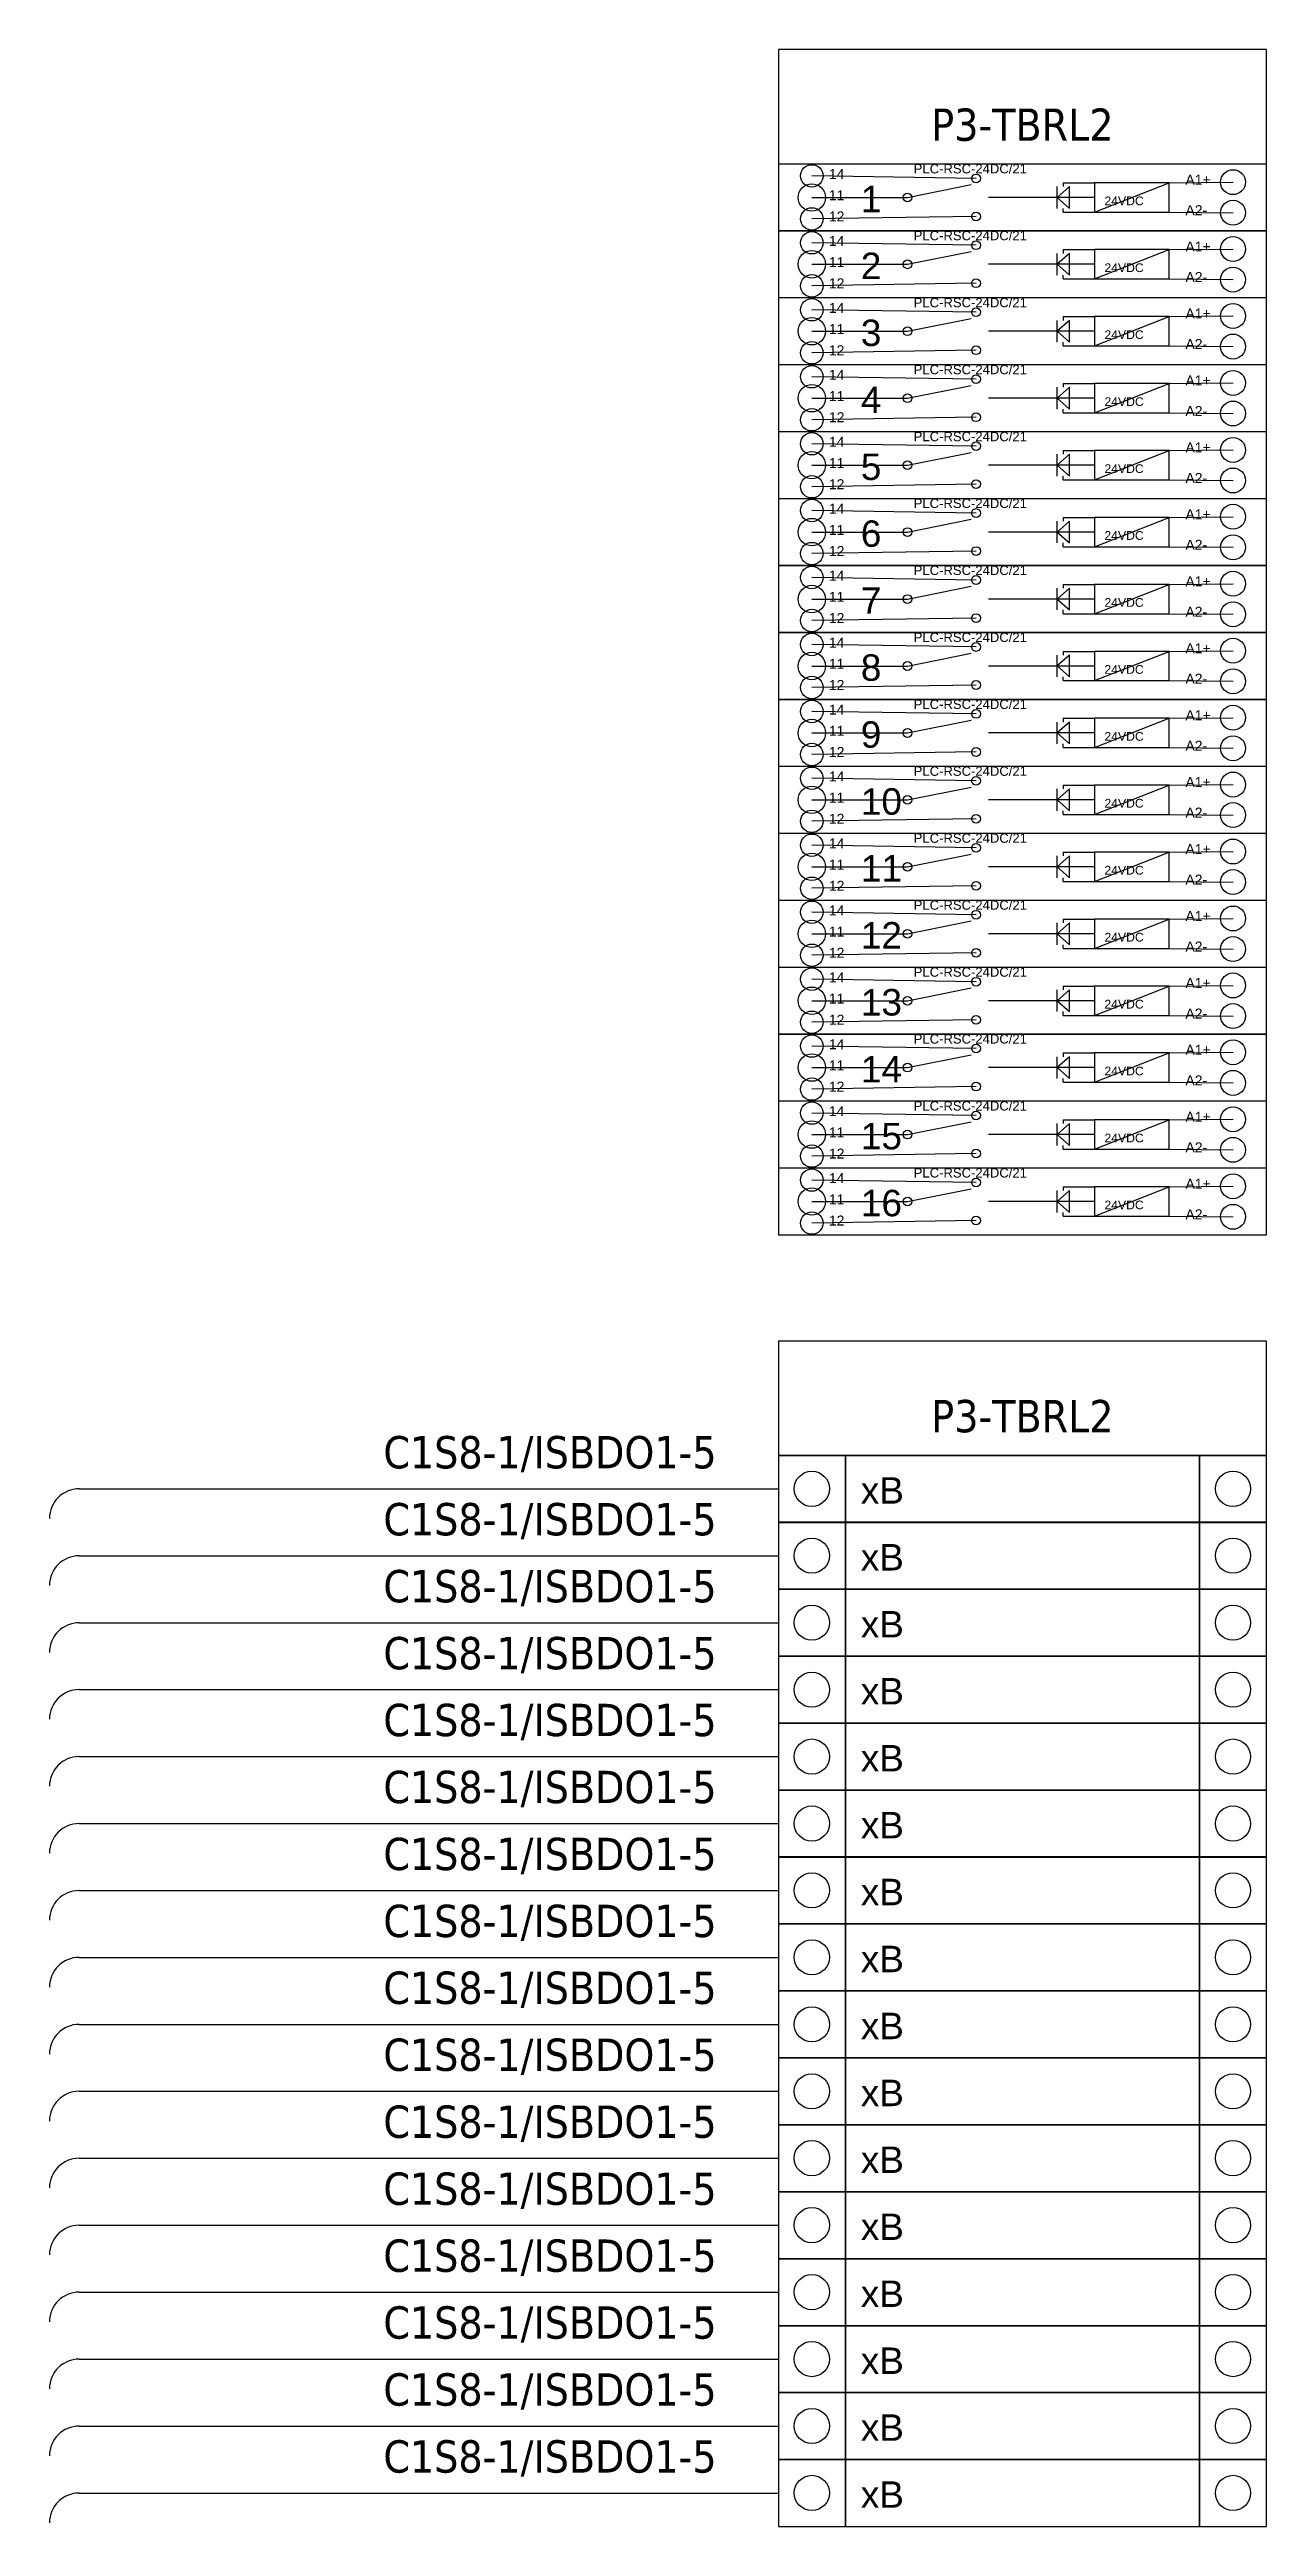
# Model space of a CAD drawing. Header units: millimetres. Extents: x 0 to 134764, y 0 to 68687.
# Drawn here: x 125002 to 134764, y 34742 to 54602 of the extents above; entities that cross this region are included whole.
import ezdxf
from ezdxf.enums import TextEntityAlignment as Align

# ---------------------------------------------------------------- set-up
doc = ezdxf.new("R2010")
doc.units = ezdxf.units.MM
doc.layers.add('IE-WIRE', color=7, linetype='Continuous', lineweight=25)
doc.layers.add('power', color=7, linetype='Continuous', lineweight=25)
doc.styles.get("Standard").update_dxf_attribs({"font": 'arial.ttf'})
doc.styles.add('Tahoma', font='')
doc.styles.get('Tahoma').set_extended_font_data('Tahoma')

msp = doc.modelspace()

# ---------------------------------------------------------------- texts
at = {"color": 4, "style": 'Tahoma'}
for p in [(132806, 54000), (132806, 43645)]:
    msp.add_text('P3-TBRL2', height=259.1, dxfattribs=at).set_placement(p, align=Align.MIDDLE_CENTER)
for p in [(127680, 43226), (127680, 42689), (127680, 42152), (127680, 41615), (127680, 41079), (127680, 40542), (127680, 40005), (127680, 39468), (127680, 38932), (127680, 38395), (127680, 37858), (127680, 37321), (127680, 36784), (127680, 36248), (127680, 35711), (127680, 35174)]:
    msp.add_text('C1S8-1/ISBDO1-5', height=259.08, dxfattribs=at).set_placement(p)

# ---------------------------------------------------------------- blocks, each defined once
blk = doc.blocks.new('xTermSingleLayer')
at = {"color": 7, "ltscale": 25.4}
for points in [[(0, -537), (537, -537), (537, 0), (0, 0)], [(537, -537), (3378, -537), (3378, 0), (537, 0)], [(3378, -537), (3915, -537), (3915, 0), (3378, 0)]]:
    blk.add_lwpolyline(points, close=True, dxfattribs=at)
for centre in [(268, -268), (3647, -268)]:
    blk.add_circle(centre, 141, dxfattribs=at)
blk.add_attdef('TERMINAL_B', (661, -387), '', height=212)
blk = doc.blocks.new('xTermFuse')
at = {"color": 7}
for p, q in [((76800, 33290), (75483.4, 33310)), ((76250, 33137.3), (76760, 33240)), ((75483.4, 33137.3), (76250, 33137.3)), ((76800, 32985), (75483.4, 32965))]:
    blk.add_line(p, q, dxfattribs=at)
at = {"color": 3}
blk.add_line((77750, 33137.3), (76900, 33137.3), dxfattribs=at)
at = {"color": 7}
blk.add_lwpolyline([(75215, 32870), (79130, 32870), (79130, 33405), (75215, 33405), (75215, 32870)], dxfattribs=at)
for centre, radius in [((75483.4, 33310), 90), ((75483.4, 33137.3), 110), ((76250, 33137.3), 35), ((76800, 33290), 35), ((75483.4, 32965), 90), ((76800, 32985), 35)]:
    blk.add_circle(centre, radius, dxfattribs=at)
at = {"layer": 'power', "color": 1}
for p, q in [((77450, 33050), (77450, 33225)), ((77500, 33255), (77750, 33255)), ((77500, 33255), (77500, 33225)), ((77750, 33020), (78350, 33255)), ((78350, 33255), (78861.5, 33260)), ((77500, 33020), (77500, 33050)), ((77500, 33020), (77750, 33020))]:
    blk.add_line(p, q, dxfattribs=at)
at = {"layer": 'power', "color": 7}
blk.add_line((78350, 33020), (78861.5, 33015), dxfattribs=at)
at = {"layer": 'power', "color": 1}
for points in [[(77550, 33050), (77550, 33225), (77450, 33137.5), (77550, 33050)], [(77750, 33020), (78350, 33020), (78350, 33255), (77750, 33255), (77750, 33020)]]:
    blk.add_lwpolyline(points, dxfattribs=at)
blk.add_circle((78861.5, 33260), 100, dxfattribs=at)
at = {"layer": 'power', "color": 7}
blk.add_circle((78861.5, 33015), 100, dxfattribs=at)
at = {"color": 3}
blk.add_text('PLC-RSC-24DC/21', height=75, dxfattribs=at).set_placement((76300, 33330))
at = {"color": 7}
for s, p in [('14', (75620, 33285)), ('11', (75620, 33115)), ('12', (75620, 32945))]:
    blk.add_text(s, height=80, dxfattribs=at).set_placement(p)
blk.add_attdef('TERMINAL_A', (0, 0), '', height=212.5, dxfattribs=at)
at = {"layer": 'power', "color": 1}
blk.add_text('A1+', height=80, dxfattribs=at).set_placement((78480, 33240))
at = {"layer": 'power', "color": 2}
blk.add_text('24VDC', height=70, dxfattribs=at).set_placement((77830, 33075))
at = {"layer": 'power', "color": 7}
blk.add_text('A2-', height=80, dxfattribs=at).set_placement((78480, 32995))

# ---------------------------------------------------------------- linework, layer by layer
at = {"color": 4, "ltscale": 25.4}
for points in [[(130849, 53685), (134764, 53685), (134764, 54602), (130849, 54602)], [(130849, 43330), (134764, 43330), (134764, 44247), (130849, 44247)]]:
    msp.add_lwpolyline(points, close=True, dxfattribs=at)
at = {"layer": 'IE-WIRE', "color": 4, "ltscale": 25.4}
for p, q in [((125240, 43062), (130849, 43062)), ((125240, 43062), (130849, 43062)), ((125240, 42525), (130849, 42525)), ((125240, 42525), (130849, 42525)), ((125240, 41988), (130849, 41988)), ((125240, 41988), (130849, 41988)), ((125240, 41452), (130849, 41452)), ((125240, 41452), (130849, 41452)), ((125240, 40915), (130849, 40915)), ((125240, 40915), (130849, 40915)), ((125240, 40378), (130849, 40378)), ((125240, 40378), (130849, 40378)), ((125240, 39841), (130849, 39841)), ((125240, 39841), (130849, 39841)), ((125240, 39305), (130849, 39305)), ((125240, 39305), (130849, 39305)), ((125240, 38768), (130849, 38768)), ((125240, 38768), (130849, 38768)), ((125240, 38231), (130849, 38231)), ((125240, 38231), (130849, 38231)), ((125240, 37694), (130849, 37694)), ((125240, 37694), (130849, 37694)), ((125240, 37157), (130849, 37157)), ((125240, 37157), (130849, 37157)), ((125240, 36621), (130849, 36621)), ((125240, 36621), (130849, 36621)), ((125240, 36084), (130849, 36084)), ((125240, 36084), (130849, 36084)), ((125240, 35547), (130849, 35547)), ((125240, 35547), (130849, 35547)), ((125240, 35010), (130849, 35010)), ((125240, 35010), (130849, 35010))]:
    msp.add_line(p, q, dxfattribs=at)
for centre in [(125240, 42824), (125240, 42287), (125240, 41750), (125240, 41214), (125240, 40677), (125240, 40140), (125240, 39603), (125240, 39067), (125240, 38530), (125240, 37993), (125240, 37456), (125240, 36919), (125240, 36383), (125240, 35846), (125240, 35309), (125240, 34772)]:
    msp.add_arc(centre, 238, 90, 180, dxfattribs=at)

# ---------------------------------------------------------------- block references
ref = msp.add_blockref('xTermFuse', (55634, 20279))
ref.add_attrib('TERMINAL_A', '1', (131510, 53298), dxfattribs={"height": 212})
ref = msp.add_blockref('xTermFuse', (55634, 19743))
ref.add_attrib('TERMINAL_A', '2', (131510, 52762), dxfattribs={"height": 212})
ref = msp.add_blockref('xTermFuse', (55634, 19206))
ref.add_attrib('TERMINAL_A', '3', (131510, 52225), dxfattribs={"height": 212})
ref = msp.add_blockref('xTermFuse', (55634, 18669))
ref.add_attrib('TERMINAL_A', '4', (131510, 51688), dxfattribs={"height": 212})
ref = msp.add_blockref('xTermFuse', (55634, 18132))
ref.add_attrib('TERMINAL_A', '5', (131510, 51151), dxfattribs={"height": 212})
ref = msp.add_blockref('xTermFuse', (55634, 17596))
ref.add_attrib('TERMINAL_A', '6', (131510, 50615), dxfattribs={"height": 212})
ref = msp.add_blockref('xTermFuse', (55634, 17059))
ref.add_attrib('TERMINAL_A', '7', (131510, 50078), dxfattribs={"height": 212})
ref = msp.add_blockref('xTermFuse', (55634, 16522))
ref.add_attrib('TERMINAL_A', '8', (131510, 49541), dxfattribs={"height": 212})
ref = msp.add_blockref('xTermFuse', (55634, 15985))
ref.add_attrib('TERMINAL_A', '9', (131510, 49004), dxfattribs={"height": 212})
ref = msp.add_blockref('xTermFuse', (55634, 15449))
ref.add_attrib('TERMINAL_A', '10', (131510, 48467), dxfattribs={"height": 212.5})
ref = msp.add_blockref('xTermFuse', (55634, 14912))
ref.add_attrib('TERMINAL_A', '11', (131510, 47931), dxfattribs={"height": 212.5})
ref = msp.add_blockref('xTermFuse', (55634, 14375))
ref.add_attrib('TERMINAL_A', '12', (131510, 47394), dxfattribs={"height": 212.5})
ref = msp.add_blockref('xTermFuse', (55634, 13838))
ref.add_attrib('TERMINAL_A', '13', (131510, 46857), dxfattribs={"height": 212.5})
ref = msp.add_blockref('xTermFuse', (55634, 13302))
ref.add_attrib('TERMINAL_A', '14', (131510, 46320), dxfattribs={"height": 212.5})
ref = msp.add_blockref('xTermFuse', (55634, 12765))
ref.add_attrib('TERMINAL_A', '15', (131510, 45784), dxfattribs={"height": 212.5})
ref = msp.add_blockref('xTermFuse', (55634, 12228))
ref.add_attrib('TERMINAL_A', '16', (131510, 45247), dxfattribs={"height": 212.5})
for p in [(130849, 43330), (130849, 42794), (130849, 42257), (130849, 41720), (130849, 41183), (130849, 40646), (130849, 40110), (130849, 39573), (130849, 39036), (130849, 38499), (130849, 37963), (130849, 37426), (130849, 36889), (130849, 36352), (130849, 35816), (130849, 35279)]:
    msp.add_blockref('xTermSingleLayer', p).add_auto_attribs({'TERMINAL_B': 'xB'})

msp.set_redraw_order([(e.dxf.handle, doc.entitydb.next_handle()) for e in msp.query("TEXT MTEXT ATTDEF DIMENSION ARC_DIMENSION")])  # texts and dimensions are drawn at this point

doc.saveas('drawing.dxf')
